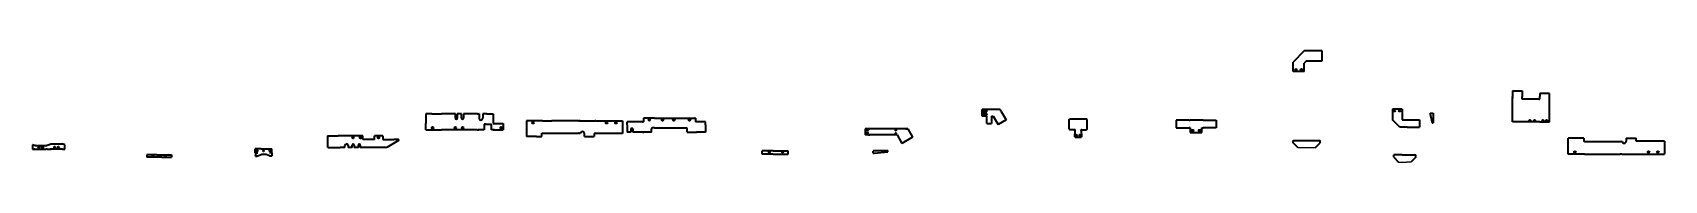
# Model space of a CAD drawing. Header units: millimetres. Extents: x 947 to 8432, y 980 to 2342.
# Drawn here: x 1767 to 8432, y 1889 to 2342 of the extents above; entities that cross this region are included whole.
import ezdxf

# ---------------------------------------------------------------- set-up
doc = ezdxf.new("R2010")
doc.units = ezdxf.units.MM
doc.layers.add('DRAWING', color=7, linetype='Continuous', lineweight=35)
doc.layers.add('粗实线', color=7, linetype='Continuous', lineweight=35)

msp = doc.modelspace()

# ---------------------------------------------------------------- linework, layer by layer
for p, q in [((7005.744, 1947.357), (6935.744, 1947.357)), ((7346.287, 1889.463), (7378.532, 1889.463)), ((7396.287, 1889.463), (7378.532, 1889.463))]:
    msp.add_line(p, q)
at = {"layer": 'DRAWING'}
for p, q in [((7811.353, 2179.044), (7811.353, 2156.044)), ((7811.353, 2179.044), (7850.353, 2179.044)), ((7811.353, 2152.044), (7811.353, 2156.044)), ((7811.353, 2153.044), (7811.353, 2149.044)), ((7811.353, 2152.044), (7811.353, 2151.044)), ((7811.353, 2053.044), (7811.353, 2149.044)), ((7850.353, 2179.044), (7850.353, 2156.044)), ((7850.353, 2149.044), (7850.353, 2156.044)), ((7850.353, 2145.044), (7850.353, 2149.044)), ((7851.353, 2145.044), (7850.353, 2145.044)), ((7858.353, 2145.044), (7851.353, 2145.044)), ((7916.353, 2145.044), (7858.353, 2145.044)), ((7920.353, 2145.044), (7916.353, 2145.044)), ((7918.353, 2145.044), (7922.353, 2145.044)), ((7922.353, 2145.044), (7923.353, 2145.044)), ((7923.353, 2169.044), (7923.353, 2156.044)), ((7962.353, 2169.044), (7923.353, 2169.044)), ((7923.353, 2145.044), (7923.353, 2156.044)), ((7962.353, 2149.044), (7962.353, 2169.044)), ((7962.353, 2053.044), (7962.353, 2149.044)), ((3372.02, 2085.914), (3372.02, 2046.012)), ((3397.02, 2085.914), (3372.02, 2085.914)), ((3397.02, 2085.914), (3401.02, 2085.914)), ((3401.02, 2085.914), (3414.02, 2085.914)), ((3414.02, 2085.914), (3437.02, 2085.914)), ((3493.32, 2085.914), (3437.02, 2085.914)), ((3493.32, 2067.914), (3493.32, 2085.914)), ((3518.72, 2085.914), (3501.32, 2085.914)), ((3501.32, 2085.914), (3501.32, 2067.914)), ((3518.72, 2067.914), (3518.72, 2085.914)), ((3583.02, 2085.914), (3526.72, 2085.914)), ((3526.72, 2085.914), (3526.72, 2067.914)), ((3583.02, 2085.914), (3586.556, 2085.914)), ((3584.02, 2085.914), (3585.485, 2085.914)), ((3585.485, 2085.914), (3589.02, 2085.914)), ((3586.556, 2085.914), (3588.02, 2085.914)), ((3590.02, 2085.914), (3589.02, 2085.914)), ((3590.02, 2085.914), (3590.02, 2067.914)), ((3605.02, 2085.914), (3605.02, 2067.914)), ((3618.02, 2085.914), (3605.02, 2085.914)), ((3622.02, 2085.914), (3618.02, 2085.914)), ((3622.02, 2085.914), (3647.02, 2085.914)), ((3647.02, 2085.914), (3647.02, 2046.012)), ((4261.591, 2068.629), (4263.591, 2068.629)), ((4261.591, 2068.629), (4261.591, 2053.629)), ((4306.591, 2068.629), (4263.591, 2068.629)), ((4306.591, 2068.629), (4313.591, 2068.629)), ((4313.591, 2068.629), (4421.591, 2068.629)), ((4421.591, 2068.629), (4471.591, 2068.629)), ((4473.591, 2068.629), (4471.591, 2068.629)), ((4473.591, 2068.629), (4473.591, 2053.629)), ((5718.967, 2103.021), (5645.585, 2103.021)), ((5645.585, 2077.021), (5645.585, 2103.021)), ((5663.552, 2077.021), (5645.585, 2077.021)), ((5652.585, 2099.771), (5662.585, 2099.771)), ((5662.585, 2094.271), (5652.585, 2094.271)), ((5652.585, 2086.771), (5662.585, 2086.771)), ((5662.585, 2081.271), (5652.585, 2081.271)), ((5663.552, 2074.021), (5663.552, 2077.021)), ((5663.552, 2046.023), (5663.552, 2076.021)), ((5683.552, 2077.021), (5690.552, 2077.021)), ((5683.552, 2077.021), (5683.552, 2074.021)), ((5683.552, 2076.021), (5683.552, 2046.023)), ((5690.552, 2077.021), (5710.552, 2042.38)), ((5718.967, 2103.021), (5721.121, 2099.289)), ((5723.121, 2095.825), (5721.121, 2099.289)), ((5723.121, 2095.825), (5743.121, 2061.184)), ((7321.287, 2104.956), (7321.287, 2088.956)), ((7361.287, 2104.956), (7321.287, 2104.956)), ((7321.287, 2088.956), (7321.287, 2061.956)), ((7361.287, 2104.956), (7361.287, 2089.956)), ((7361.287, 2089.956), (7361.287, 2061.956)), ((7475.528, 2088.956), (7487.528, 2088.956)), ((7475.528, 2088.956), (7487.528, 2088.956)), ((7475.528, 2088.956), (7475.528, 2083.956)), ((7475.528, 2083.956), (7480.556, 2061.956)), ((7487.528, 2088.956), (7487.528, 2061.956)), ((3372.02, 2021.012), (3372.02, 2046.012)), ((3372.02, 2021.012), (3378.02, 2021.012)), ((3372.02, 2021.012), (3408.02, 2021.012)), ((3408.02, 2021.012), (3437.02, 2021.012)), ((3582.02, 2021.012), (3437.02, 2021.012)), ((3582.02, 2021.012), (3547.02, 2021.012)), ((3582.02, 2021.012), (3585.142, 2021.012)), ((3582.02, 2021.012), (3586.556, 2021.012)), ((3584.02, 2021.012), (3585.485, 2021.012)), ((3585.142, 2021.012), (3586.02, 2021.012)), ((3585.485, 2021.012), (3589.02, 2021.012)), ((3588.02, 2021.012), (3586.02, 2021.012)), ((3586.556, 2021.012), (3588.02, 2021.012)), ((3611.02, 2021.012), (3589.02, 2021.012)), ((3611.02, 2044.012), (3641.02, 2044.012)), ((3618.02, 2044.012), (3611.02, 2044.012)), ((3611.02, 2044.012), (3611.02, 2021.012)), ((3641.02, 2021.012), (3641.02, 2044.012)), ((3647.02, 2021.012), (3641.02, 2021.012)), ((3647.02, 2046.012), (3650.556, 2046.012)), ((3647.02, 2021.012), (3650.556, 2021.012)), ((3648.556, 2021.012), (3650.556, 2021.012)), ((3650.02, 2021.012), (3648.556, 2021.012)), ((3653.556, 2021.012), (3650.02, 2021.012)), ((3650.556, 2046.012), (3688.556, 2046.012)), ((3650.556, 2021.012), (3652.02, 2021.012)), ((3651.435, 2021.012), (3650.556, 2021.012)), ((3653.556, 2021.012), (3651.435, 2021.012)), ((3653.556, 2021.012), (3688.556, 2021.012)), ((3688.556, 2046.012), (3688.556, 2021.012)), ((4195.591, 2041.629), (4195.591, 2053.629)), ((4257.591, 2053.629), (4195.591, 2053.629)), ((4195.591, 2041.629), (4195.591, 2011.629)), ((4210.591, 2011.629), (4195.591, 2011.629)), ((4218.591, 2026.629), (4210.591, 2026.629)), ((4210.591, 2026.629), (4210.591, 2011.629)), ((4218.591, 2026.629), (4218.591, 2011.629)), ((4256.591, 2011.629), (4218.591, 2011.629)), ((4261.126, 2011.629), (4256.591, 2011.629)), ((4257.591, 2053.629), (4261.126, 2053.629)), ((4258.591, 2053.629), (4260.055, 2053.629)), ((4258.591, 2011.629), (4260.055, 2011.629)), ((4260.055, 2053.629), (4261.591, 2053.629)), ((4260.055, 2011.629), (4263.591, 2011.629)), ((4262.591, 2011.629), (4261.126, 2011.629)), ((4294.591, 2011.629), (4263.591, 2011.629)), ((4283.913, 2057.557), (4283.969, 2057.527)), ((4294.591, 2011.629), (4294.591, 2024.629)), ((4306.591, 2029.629), (4299.591, 2029.629)), ((4306.591, 2029.629), (4310.126, 2029.629)), ((4310.126, 2029.629), (4374.591, 2029.629)), ((4374.591, 2029.629), (4385.591, 2029.629)), ((4385.591, 2029.629), (4421.591, 2029.629)), ((4421.591, 2029.629), (4435.591, 2029.629)), ((4440.591, 2011.629), (4440.591, 2024.629)), ((4440.591, 2011.629), (4478.591, 2011.629)), ((4451.269, 2057.557), (4451.212, 2057.527)), ((4475.126, 2053.629), (4473.591, 2053.629)), ((4478.591, 2053.629), (4474.055, 2053.629)), ((4514.591, 2053.629), (4478.591, 2053.629)), ((4514.591, 2011.629), (4478.591, 2011.629)), ((4514.591, 2041.629), (4514.591, 2053.629)), ((4514.591, 2041.629), (4514.591, 2011.629)), ((5166.79, 2025.384), (5180.79, 2025.384)), ((5166.79, 2025.384), (5166.79, 2000.384)), ((5340.79, 2025.384), (5166.79, 2025.384)), ((5180.79, 2000.384), (5166.79, 2000.384)), ((5170.79, 2022.134), (5177.79, 2022.134)), ((5177.79, 2016.634), (5170.79, 2016.634)), ((5170.79, 2009.134), (5177.79, 2009.134)), ((5177.79, 2003.634), (5170.79, 2003.634)), ((5180.79, 2025.384), (5182.79, 2025.384)), ((5180.79, 2000.384), (5182.79, 2000.384)), ((5182.79, 2025.384), (5186.79, 2025.384)), ((5182.79, 2000.384), (5186.79, 2000.384)), ((5289.489, 2000.384), (5186.79, 2000.384)), ((5332.79, 2025.384), (5200.362, 2025.384)), ((5297.489, 2000.384), (5289.489, 2000.384)), ((5297.489, 2000.384), (5317.489, 1965.743)), ((5332.79, 2025.384), (5340.79, 2025.384)), ((5340.79, 2025.384), (5360.79, 1990.743)), ((5663.552, 2046.023), (5683.552, 2046.023)), ((5743.121, 2061.184), (5710.552, 2042.38)), ((6000.13, 2062.184), (6003.13, 2065.184)), ((6000.13, 2023.184), (6000.13, 2062.184)), ((6000.13, 2023.184), (6003.13, 2020.184)), ((6003.13, 2065.184), (6071.458, 2065.184)), ((6019.13, 2020.184), (6003.13, 2020.184)), ((6019.13, 2020.184), (6021.958, 2020.184)), ((6021.301, 2020.184), (6020.13, 2020.184)), ((6022.13, 2020.184), (6021.301, 2020.184)), ((6021.958, 2020.184), (6023.13, 2020.184)), ((6025.13, 2020.184), (6022.13, 2020.184)), ((6025.13, 2006.684), (6022.13, 2003.684)), ((6022.13, 2003.684), (6022.13, 1993.684)), ((6025.13, 2020.184), (6025.13, 2021.684)), ((6025.13, 2006.684), (6025.13, 2020.184)), ((6025.13, 2018.684), (6025.13, 2020.184)), ((6025.13, 2018.684), (6025.13, 2020.184)), ((6049.13, 2021.684), (6049.13, 2020.184)), ((6049.13, 2020.184), (6049.13, 2006.684)), ((6052.13, 2020.184), (6049.13, 2020.184)), ((6049.13, 2018.684), (6049.13, 2020.184)), ((6049.13, 2018.684), (6049.13, 2020.184)), ((6049.13, 2006.684), (6052.13, 2003.684)), ((6052.13, 2020.184), (6071.458, 2020.184)), ((6052.13, 1993.684), (6052.13, 2003.684)), ((6074.458, 2062.184), (6071.458, 2065.184)), ((6074.458, 2023.184), (6071.458, 2020.184)), ((6074.458, 2023.184), (6074.458, 2062.184)), ((6490.939, 2060.214), (6436.939, 2060.214)), ((6436.939, 2060.214), (6436.939, 2028.714)), ((6436.939, 2028.714), (6489.939, 2028.714)), ((6489.939, 2028.714), (6494.939, 2028.714)), ((6494.939, 2028.714), (6489.939, 2028.714)), ((6490.939, 2060.214), (6494.939, 2060.214)), ((6490.939, 2060.214), (6494.939, 2060.214)), ((6542.939, 2060.214), (6494.939, 2060.214)), ((6494.939, 2028.714), (6494.939, 2026.714)), ((6494.939, 2026.714), (6494.939, 2028.714)), ((6494.939, 2026.714), (6494.939, 2009.714)), ((6494.939, 2009.714), (6542.939, 2009.714)), ((6547.939, 2060.214), (6542.939, 2060.214)), ((6547.939, 2060.214), (6542.939, 2060.214)), ((6542.939, 2028.714), (6542.939, 2026.714)), ((6542.939, 2028.714), (6547.939, 2028.714)), ((6542.939, 2026.714), (6542.939, 2028.714)), ((6542.939, 2028.714), (6547.939, 2028.714)), ((6542.939, 2009.714), (6542.939, 2026.714)), ((7351.287, 2031.956), (7321.287, 2061.956)), ((7381.287, 2031.956), (7351.287, 2031.956)), ((7361.287, 2061.956), (7431.287, 2061.956)), ((7381.287, 2031.956), (7431.287, 2031.956)), ((7431.287, 2061.956), (7431.287, 2031.956)), ((7480.556, 2061.956), (7483.528, 2048.956)), ((7483.528, 2048.956), (7487.528, 2048.956)), ((7487.528, 2061.956), (7487.528, 2048.956)), ((7851.353, 2053.044), (7811.353, 2053.044)), ((7922.353, 2053.044), (7851.353, 2053.044)), ((7922.353, 2053.044), (7962.353, 2053.044)), ((1775.09, 1956.973), (1766.59, 1960.053)), ((1766.59, 1960.053), (1766.59, 1942.855)), ((1766.59, 1942.855), (1775.09, 1942.855)), ((1776.09, 1942.855), (1773.09, 1942.855)), ((1775.09, 1956.973), (1823.09, 1956.973)), ((1776.09, 1942.855), (1822.09, 1942.855)), ((1825.09, 1942.855), (1822.09, 1942.855)), ((1823.09, 1956.973), (1826.09, 1958.06)), ((1826.09, 1942.855), (1823.09, 1942.855)), ((1826.09, 1958.06), (1838.09, 1962.408)), ((1826.09, 1942.855), (1838.09, 1942.855)), ((1838.09, 1962.408), (1841.09, 1963.495)), ((1841.09, 1942.855), (1838.09, 1942.855)), ((1839.09, 1942.855), (1842.09, 1942.855)), ((1841.09, 1963.495), (1889.09, 1963.495)), ((1888.09, 1942.855), (1842.09, 1942.855)), ((1888.09, 1942.855), (1891.09, 1942.855)), ((1897.59, 1960.415), (1889.09, 1963.495)), ((1889.09, 1942.855), (1897.59, 1942.855)), ((1897.59, 1942.855), (1897.59, 1960.415)), ((2699.82, 1943.624), (2675.82, 1943.624)), ((2675.82, 1927.624), (2675.82, 1943.624)), ((2699.82, 1943.624), (2743.82, 1943.624)), ((2743.82, 1927.624), (2743.82, 1943.624)), ((2971.364, 1996.881), (2971.364, 1980.881)), ((2971.364, 1996.881), (2980.364, 1996.881)), ((2971.364, 1980.881), (2971.364, 1948.881)), ((2972.364, 1948.881), (3023.364, 1948.881)), ((2980.364, 1996.881), (3014.364, 1996.881)), ((3115.364, 1996.881), (3014.364, 1996.881)), ((3041.864, 1948.881), (3023.364, 1948.881)), ((3041.864, 1948.881), (3041.864, 1956.881)), ((3055.864, 1956.881), (3055.864, 1948.881)), ((3071.664, 1948.881), (3055.864, 1948.881)), ((3071.664, 1948.881), (3071.664, 1958.881)), ((3079.664, 1958.881), (3079.664, 1948.881)), ((3097.064, 1948.881), (3079.664, 1948.881)), ((3097.064, 1948.881), (3097.064, 1958.881)), ((3105.064, 1958.881), (3105.064, 1948.881)), ((3146.364, 1948.881), (3105.064, 1948.881)), ((3115.364, 1980.881), (3115.364, 1996.881)), ((3146.364, 1980.881), (3115.364, 1980.881)), ((3162.364, 1980.881), (3146.364, 1980.881)), ((3212.722, 1948.881), (3146.364, 1948.881)), ((3162.364, 1980.881), (3162.364, 1996.881)), ((3196.364, 1996.881), (3162.364, 1996.881)), ((3196.364, 1996.881), (3196.364, 1980.881)), ((3196.364, 1980.881), (3211.364, 1980.881)), ((3211.364, 1980.881), (3242.364, 1980.881)), ((3261.683, 1977.149), (3212.722, 1948.881)), ((3260.683, 1980.881), (3242.364, 1980.881)), ((4791.095, 1935.634), (4746.095, 1935.634)), ((4791.095, 1935.634), (4853.095, 1935.634)), ((5202.362, 1936.504), (5199.362, 1933.504)), ((5199.362, 1926.504), (5199.362, 1933.504)), ((5202.362, 1936.504), (5259.362, 1936.504)), ((5259.362, 1931.504), (5259.362, 1936.504)), ((5360.79, 1990.743), (5317.489, 1965.743)), ((6025.13, 1990.684), (6022.13, 1993.684)), ((6025.13, 1990.684), (6049.13, 1990.684)), ((6052.13, 1993.684), (6049.13, 1990.684)), ((8039.039, 1986.44), (8040.039, 1986.44)), ((8039.039, 1974.44), (8039.039, 1986.44)), ((2675.82, 1927.624), (2685.81, 1927.624)), ((2676.32, 1927.624), (2676.32, 1920.224)), ((2676.32, 1920.224), (2676.32, 1914.428)), ((2676.32, 1914.066), (2676.32, 1914.428)), ((2676.32, 1914.066), (2683.82, 1914.066)), ((2683.82, 1927.624), (2684.088, 1927.624)), ((2685.82, 1914.791), (2683.82, 1914.066)), ((2684.088, 1927.624), (2685.813, 1927.624)), ((2685.82, 1914.791), (2699.82, 1919.862)), ((2699.82, 1919.862), (2701.82, 1920.587)), ((2717.82, 1920.587), (2701.82, 1920.587)), ((2719.82, 1919.862), (2717.82, 1920.587)), ((2733.82, 1914.791), (2719.82, 1919.862)), ((2733.82, 1914.791), (2735.82, 1914.066)), ((2735.552, 1927.624), (2733.827, 1927.624)), ((2743.82, 1927.624), (2733.83, 1927.624)), ((2735.82, 1927.624), (2735.552, 1927.624)), ((2743.32, 1914.066), (2735.82, 1914.066)), ((2743.32, 1927.624), (2743.32, 1920.224)), ((2743.32, 1920.224), (2743.32, 1914.428)), ((2743.32, 1914.066), (2743.32, 1914.428)), ((4791.095, 1921.634), (4746.095, 1921.634)), ((4791.095, 1921.634), (4853.095, 1921.634)), ((5199.362, 1926.504), (5204.362, 1926.504)), ((5204.362, 1926.504), (5259.362, 1931.504))]:
    msp.add_line(p, q, dxfattribs=at)
at = {"layer": 'DRAWING', "ltscale": 0.35}
for p, q in [((4746.095, 1921.634), (4746.095, 1935.634)), ((4853.095, 1921.634), (4853.095, 1935.634))]:
    msp.add_line(p, q, dxfattribs=at)
at = {"layer": 'DRAWING'}
for centre, radius in [((7328.287, 2098.456), 3.5), ((7350.287, 2098.456), 3.5), ((3400.02, 2029.012), 3.5), ((3493.02, 2029.012), 3.5), ((3523.02, 2029.012), 3.5), ((3680.556, 2029.012), 3.5), ((4285.591, 2060.629), 3.5), ((4339.591, 2060.629), 3.5), ((4385.591, 2060.629), 3.5), ((4449.591, 2060.629), 3.5), ((5292.362, 2019.384), 2.067), ((5292.362, 2006.384), 2.067), ((6029.63, 1998.684), 3.5), ((6044.63, 1998.684), 3.5), ((6504.939, 2017.714), 3.5), ((6532.939, 2017.714), 3.5), ((7882.353, 2058.044), 3), ((7901.353, 2058.044), 3), ((7935.353, 2058.044), 3), ((7950.353, 2058.044), 3), ((1792.09, 1949.855), 2.75), ((1807.09, 1949.855), 2.75), ((1857.09, 1949.855), 2.75), ((1872.09, 1949.855), 2.75), ((2683.32, 1936.624), 2.75), ((2709.82, 1935.624), 2.5), ((2736.32, 1936.624), 2.75), ((3075.364, 1988.881), 3.5), ((3105.364, 1988.881), 3.5), ((3179.364, 1988.881), 3.5), ((4775.595, 1930.134), 2.75), ((4830.595, 1930.134), 2.75)]:
    msp.add_circle(centre, radius, dxfattribs=at)
for centre, radius, start, end in [((3497.32, 2067.914), 4, 180.0000017, 0.0000017), ((3522.72, 2067.914), 4, 180.0000017, 0.0000017), ((3597.52, 2067.914), 7.5, 180.0000009, 359.9999991), ((5652.585, 2097.021), 2.75, 90, 270), ((5652.585, 2084.021), 2.75, 90, 270), ((5662.585, 2097.021), 2.75, 270, 90), ((5662.585, 2084.021), 2.75, 270, 90), ((4299.591, 2024.629), 5, 90, 180), ((4435.591, 2024.629), 5, 0, 90), ((5170.79, 2019.384), 2.75, 90, 270), ((5170.79, 2006.384), 2.75, 90, 270), ((5177.79, 2019.384), 2.75, 270, 90), ((5177.79, 2006.384), 2.75, 270, 90), ((3048.864, 1956.881), 7, 0.0000009, 180.0000009), ((3075.664, 1958.881), 4, 0, 180), ((3101.064, 1958.881), 4, 0, 180), ((3260.683, 1978.881), 2, 300.0000012, 90)]:
    msp.add_arc(centre, radius, start, end, dxfattribs=at)
at = {"layer": '粗实线'}
for p, q in [((6960.826, 2342.015), (6915.069, 2296.257)), ((7034.069, 2342.015), (6980.069, 2342.015)), ((7034.069, 2302.015), (7034.069, 2342.015)), ((6915.069, 2275.015), (6915.069, 2296.257)), ((6980.069, 2302.015), (7034.069, 2302.015)), ((6960.069, 2257.515), (6915.069, 2257.515)), ((3783.341, 2057.682), (3783.341, 2005.682)), ((3828.341, 2057.682), (3783.341, 2057.682)), ((3783.341, 2005.682), (3783.341, 1993.682)), ((3849.341, 2057.682), (3828.341, 2057.682)), ((3846.341, 2006.682), (3886.79, 2006.682)), ((3846.341, 1993.682), (3846.341, 2006.682)), ((3849.341, 2057.682), (3886.79, 2057.682)), ((3995.341, 2057.682), (3886.79, 2057.682)), ((3886.79, 2006.682), (3995.341, 2006.682)), ((3996.341, 2057.682), (3999.877, 2057.682)), ((3998.463, 2006.682), (3996.341, 2006.682)), ((3999.341, 2057.682), (3997.877, 2057.682)), ((3997.877, 2006.682), (3999.341, 2006.682)), ((3999.341, 2006.682), (3998.463, 2006.682)), ((4002.877, 2057.682), (3999.341, 2057.682)), ((3999.341, 2006.682), (4001.341, 2006.682)), ((3999.341, 2006.682), (4002.877, 2006.682)), ((4001.341, 2057.682), (3999.877, 2057.682)), ((4002.877, 2057.682), (4016.877, 2057.682)), ((4004.44, 2006.682), (4002.877, 2006.682)), ((4016.877, 2057.682), (4060.877, 2057.682)), ((4020.377, 1993.682), (4020.377, 2005.682)), ((4060.877, 2057.682), (4064.412, 2057.682)), ((4060.877, 2005.682), (4060.877, 1993.682)), ((4064.412, 2005.682), (4060.877, 2005.682)), ((4064.077, 2005.682), (4061.677, 2005.682)), ((4061.877, 2057.682), (4063.341, 2057.682)), ((4063.877, 2005.682), (4061.877, 2005.682)), ((4063.341, 2005.682), (4061.877, 2005.682)), ((4066.877, 2057.682), (4063.341, 2057.682)), ((4066.877, 2005.682), (4063.341, 2005.682)), ((4065.877, 2057.682), (4064.412, 2057.682)), ((4065.877, 2005.682), (4064.412, 2005.682)), ((4066.877, 2057.682), (4175.428, 2057.682)), ((4175.428, 2005.682), (4066.877, 2005.682)), ((4175.428, 2057.682), (4175.428, 2005.682)), ((3783.341, 1993.682), (3784.341, 1993.682)), ((3824.841, 1993.682), (3784.341, 1993.682)), ((3824.841, 1993.682), (3846.341, 1993.682)), ((3845.341, 1993.682), (3843.341, 1993.682)), ((4020.377, 1993.682), (4060.877, 1993.682)), ((6915.744, 1977.357), (7025.744, 1977.357)), ((6935.744, 1947.357), (6915.744, 1967.357)), ((7005.744, 1947.357), (7025.744, 1967.357)), ((8039.039, 1922.44), (8039.039, 1974.44)), ((8080.539, 1986.44), (8040.039, 1986.44)), ((8101.503, 1986.44), (8080.539, 1986.44)), ((8102.039, 1986.44), (8101.503, 1986.44)), ((8102.039, 1986.44), (8102.039, 1973.44)), ((8105.039, 1973.44), (8102.039, 1973.44)), ((8104.039, 1973.44), (8102.574, 1973.44)), ((8105.039, 1973.44), (8251.039, 1973.44)), ((8251.039, 1973.44), (8255.574, 1973.44)), ((8253.039, 1973.44), (8254.503, 1973.44)), ((8254.503, 1973.44), (8258.039, 1973.44)), ((8255.574, 1973.44), (8257.039, 1973.44)), ((8259.602, 1973.44), (8258.039, 1973.44)), ((8275.539, 1986.44), (8275.539, 1974.44)), ((8275.539, 1986.44), (8316.039, 1986.44)), ((8316.039, 1974.44), (8316.039, 1986.44)), ((8323.039, 1974.44), (8316.039, 1974.44)), ((8431.59, 1974.44), (8323.039, 1974.44)), ((8431.59, 1974.44), (8431.59, 1973.44)), ((8431.59, 1973.44), (8431.59, 1922.44)), ((7361.287, 1919.463), (7326.287, 1919.463)), ((7326.287, 1909.463), (7346.287, 1889.463)), ((7361.287, 1919.463), (7416.287, 1919.463)), ((7416.287, 1909.463), (7396.287, 1889.463)), ((8105.039, 1922.44), (8039.039, 1922.44)), ((8105.039, 1922.44), (8251.039, 1922.44)), ((8255.574, 1922.44), (8251.039, 1922.44)), ((8254.503, 1922.44), (8253.039, 1922.44)), ((8258.039, 1922.44), (8254.503, 1922.44)), ((8257.039, 1922.44), (8255.574, 1922.44)), ((8258.039, 1922.44), (8272.039, 1922.44)), ((8272.039, 1922.44), (8319.503, 1922.44)), ((8319.503, 1922.44), (8431.59, 1922.44))]:
    msp.add_line(p, q, dxfattribs=at)
at = {"layer": '粗实线', "ltscale": 0.481066}
msp.add_line((6980.069, 2342.015), (6960.826, 2342.015), dxfattribs=at)
at = {"layer": '粗实线', "ltscale": 0.4875}
for p, q in [((6915.069, 2257.515), (6915.069, 2277.015)), ((6960.069, 2257.515), (6960.069, 2277.015))]:
    msp.add_line(p, q, dxfattribs=at)
at = {"layer": '粗实线', "ltscale": 0.353553}
msp.add_line((6970.069, 2302.015), (6960.069, 2292.015), dxfattribs=at)
at = {"layer": '粗实线', "ltscale": 0.425}
msp.add_line((6960.069, 2275.015), (6960.069, 2292.015), dxfattribs=at)
at = {"layer": '粗实线', "ltscale": 0.25}
for p, q in [((6970.069, 2302.015), (6980.069, 2302.015)), ((6915.744, 1967.357), (6915.744, 1977.357)), ((7025.744, 1967.357), (7025.744, 1977.357)), ((7326.287, 1909.463), (7326.287, 1919.463)), ((7416.287, 1909.463), (7416.287, 1919.463))]:
    msp.add_line(p, q, dxfattribs=at)
at = {"layer": '粗实线', "color": 7, "lineweight": 35}
for p, q in [((6547.939, 2060.214), (6600.939, 2060.214)), ((6600.939, 2028.714), (6547.939, 2028.714)), ((6600.939, 2060.214), (6600.939, 2028.714))]:
    msp.add_line(p, q, dxfattribs=at)
at = {"layer": '粗实线', "lineweight": 35}
for p, q in [((2273.889, 1919.514), (2233.389, 1919.514)), ((2233.389, 1919.514), (2233.389, 1909.654)), ((2293.889, 1909.654), (2233.389, 1909.654)), ((2273.889, 1919.514), (2334.389, 1919.514)), ((2293.889, 1909.654), (2334.389, 1909.654)), ((2334.389, 1919.514), (2334.389, 1909.654))]:
    msp.add_line(p, q, dxfattribs=at)
at = {"layer": '粗实线'}
for centre in [(6927.069, 2265.515), (6949.069, 2265.515), (3810.341, 2049.682), (4110.877, 2049.682), (4148.877, 2049.682), (8066.039, 1930.44), (8367.039, 1930.44), (8405.039, 1930.44)]:
    msp.add_circle(centre, 3.5, dxfattribs=at)
at = {"layer": '粗实线', "lineweight": 35}
for centre in [(2258.389, 1914.654), (2309.389, 1914.654)]:
    msp.add_circle(centre, 2.25, dxfattribs=at)
at = {"layer": '粗实线'}
for centre, start, end in [((4012.377, 2005.682), 360, 172.8192442), ((8267.539, 1974.44), 187.1807558, 0)]:
    msp.add_arc(centre, 8, start, end, dxfattribs=at)

doc.saveas('drawing.dxf')
